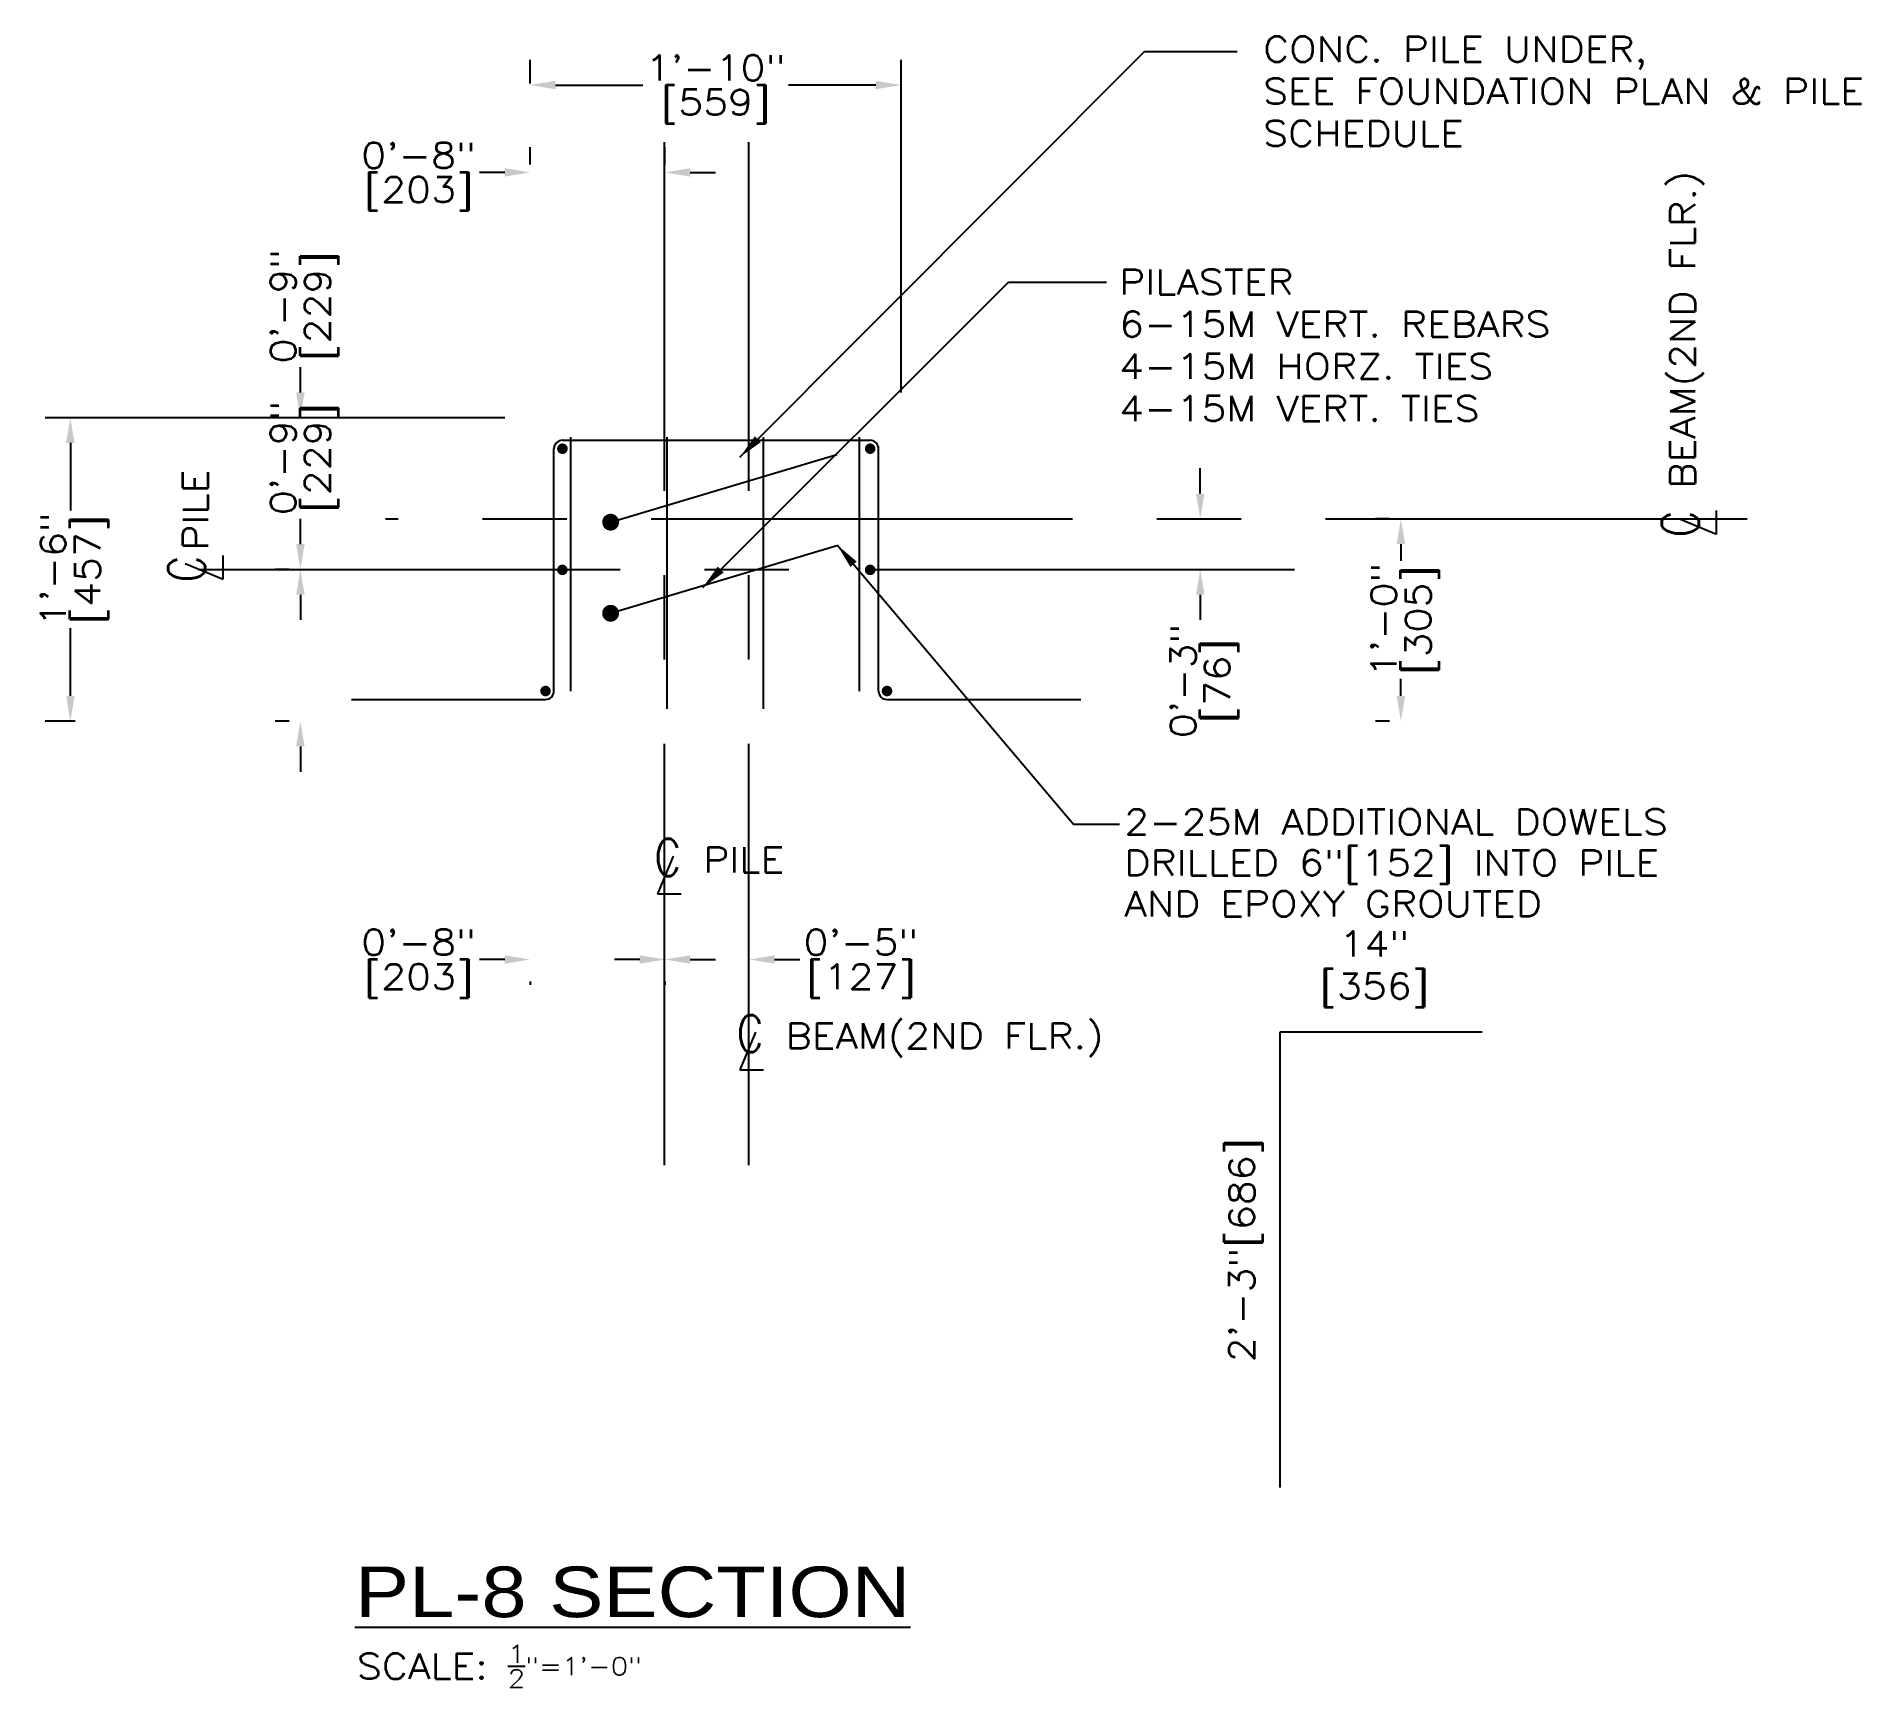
# Model space of a CAD drawing. Header units: inches. Extents: x -229 to 9761, y -1201 to 3580.
# Drawn here: x 308.7 to 416.9, y -1125.1 to -1027.2 of the extents above; entities that cross this region are included whole.
import ezdxf

# ---------------------------------------------------------------- set-up
doc = ezdxf.new("R2010")
doc.units = ezdxf.units.IN
doc.header["$MEASUREMENT"] = 0
doc.linetypes.add('CENTER', pattern=[2, 1.25, -0.25, 0.25, -0.25])
doc.layers.get('DEFPOINTS').update_dxf_attribs({"linetype": 'CONTINUOUS'})
for name, color, linetype in [('Dimension', 5, 'CONTINUOUS'), ('Foundation_Details_CL', 150, 'CENTER'), ('Foundation_Details_Reinf', 131, 'CONTINUOUS'), ('Structural_Section_Dim', 5, 'CONTINUOUS'), ('Structural_Section_Text', 5, 'CONTINUOUS'), ('TEXT', 4, 'CONTINUOUS')]:
    doc.layers.add(name, color=color, linetype=linetype)
doc.styles.add('ROMANS', font='ROMANS.SHX', dxfattribs={"width": 0.8})
doc.styles.add('ROMANS-115', font='romans.shx', dxfattribs={"width": 1.15})
doc.styles.add('SANS-115', font='sanss___.ttf', dxfattribs={"width": 1.15})
doc.dimstyles.new('112-ROMANS-115-MS', dxfattribs={"dimscale": 0, "dimtxt": 1.5, "dimasz": 1.5, "dimexe": 1.5, "dimexo": 1.5, "dimgap": 0.125, "dimtad": 0, "dimdec": 4, "dimzin": 1, "dimdsep": 46, "dimlunit": 4, "dimtxsty": 'ROMANS-115', "dimcen": 0.125, "dimclrd": 256, "dimclre": 256, "dimclrt": 256, "dimadec": 0, "dimazin": 0, "dimtfac": 1, "dimtdec": 4, "dimtofl": 0, "dimtmove": 0, "dimatfit": 0, "dimfxl": 1, "dimtfillclr": 256, "dimfrac": 2, "dimtolj": 1, "dimtzin": 0, "dimarcsym": 0})
doc.dimstyles.new('12-ROMANS-115-PS', dxfattribs={"dimscale": 0, "dimtxt": 0.0625, "dimasz": 0.0625, "dimexe": 0.0625, "dimexo": 0.03125, "dimgap": 0.03125, "dimtad": 1, "dimdec": 3, "dimlfac": 24, "dimzin": 1, "dimdsep": 46, "dimlunit": 4, "dimtxsty": 'ROMANS-115', "dimcen": 0.125, "dimclrd": 256, "dimclre": 256, "dimclrt": 256, "dimadec": 0, "dimazin": 0, "dimtfac": 1, "dimtdec": 3, "dimtofl": 0, "dimtmove": 0, "dimatfit": 0, "dimfxl": 1, "dimfrac": 2, "dimtolj": 1, "dimtzin": 0, "dimarcsym": 0})

msp = doc.modelspace()

# ---------------------------------------------------------------- texts
at = {"layer": 'Structural_Section_Dim', "ltscale": 15, "style": 'ROMANS-115', "width": 1.15}
for s, p in [('2-25M ADDITIONAL DOWELS', (373.184477, -1074.508144)), ('DRILLED 6"[152] INTO PILE', (373.184477, -1076.936715)), ('AND EPOXY GROUTED', (373.184477, -1079.365287))]:
    msp.add_text(s, height=1.5, dxfattribs=at).set_placement(p)
at = {"layer": 'Structural_Section_Dim', "char_height": 1.5, "attachment_point": 1, "style": 'ROMANS-115'}
for s, insert in [('\\A1;CONC. PILE UNDER,\\PSEE FOUNDATION PLAN & PILE\\PSCHEDULE', (381.414853, -1027.168034)), (' 14"\\P[356]', (384.759894, -1080.244004))]:
    msp.add_mtext(s, dxfattribs=dict(at, insert=insert))
at = {"layer": 'Structural_Section_Dim', "insert": (379.402657, -1105.813018), "char_height": 1.5, "attachment_point": 1, "rotation": 90, "style": 'ROMANS-115'}
msp.add_mtext('2\'-3"[686]', dxfattribs=at)
at = {"layer": 'Structural_Section_Text', "style": 'ROMANS-115', "width": 1.15}
for s, p in [('BEAM(2ND FLR.)', (407.047069, -1053.977929)), ('PILE', (318.854171, -1057.665772))]:
    msp.add_text(s, height=1.5, rotation=90, dxfattribs=at).set_placement(p)
at = {"layer": 'Structural_Section_Text', "width": 1.15}
for s, height, style, p in [('PILE', 1.5, 'ROMANS-115', (348.212986, -1076.761261)), ('BEAM(2ND FLR.)', 1.5, 'ROMANS-115', (353.100456, -1087.204625)), ('%%UPL-8 SECTION', 3, 'SANS-115', (327.565478, -1120.932016))]:
    msp.add_text(s, height=height, dxfattribs=dict(at, style=style)).set_placement(p)
at = {"layer": 'Structural_Section_Text', "char_height": 1.5, "attachment_point": 1, "style": 'ROMANS-115'}
for s, insert in [('PILASTER\\P6-15M VERT. REBARS\\P4-15M HORZ. TIES\\P4-15M VERT. TIES', (372.878657, -1040.98264)), ('\\A1;SCALE: \\H0.7x;\\S1/2;"=1\'-0"', (327.680657, -1122.585448))]:
    msp.add_mtext(s, dxfattribs=dict(at, insert=insert))

# ---------------------------------------------------------------- blocks, each defined once
blk = doc.blocks.new('*D98')
at = {"layer": 'DEFPOINTS', "color": 0, "ltscale": 2}
for p in [(310.69, -1049.78), (337.95, -1049.78), (312.47, -1067.78)]:
    blk.add_point(p, dxfattribs=at)
at = {"layer": 'Structural_Section_Dim', "lineweight": -2, "ltscale": 2}
for p, q in [((336.45, -1049.78), (309.19, -1049.78)), ((310.69, -1051.28), (310.69, -1055.28)), ((310.69, -1066.28), (310.69, -1062.27)), ((310.97, -1067.78), (309.19, -1067.78))]:
    blk.add_line(p, q, dxfattribs=at)
at = {"layer": 'Structural_Section_Dim', "ltscale": 2}
for points in [[(310.44, -1051.28), (310.94, -1051.28), (310.69, -1049.78)], [(310.44, -1066.28), (310.94, -1066.28), (310.69, -1067.78)]]:
    blk.add_solid(points, dxfattribs=at)
at = {"layer": 'Structural_Section_Dim', "ltscale": 2, "char_height": 1.5, "attachment_point": 5, "rotation": 90, "style": 'ROMANS-115'}
for s, insert in [('\\A1;1\'-6"', (309.67, -1058.78)), ('\\A1;[457]', (311.95, -1058.78))]:
    blk.add_mtext(s, dxfattribs=dict(at, insert=insert))
blk = doc.blocks.new('*D99')
at = {"layer": 'DEFPOINTS', "color": 0, "ltscale": 2}
for p in [(359.95, -1030.05), (337.95, -1031.46), (359.95, -1049.78)]:
    blk.add_point(p, dxfattribs=at)
at = {"layer": 'Structural_Section_Dim', "lineweight": -2, "ltscale": 2}
for p, q in [((337.95, -1029.96), (337.95, -1028.55)), ((359.95, -1048.28), (359.95, -1028.55)), ((339.45, -1030.05), (344.64, -1030.05)), ((358.45, -1030.05), (353.27, -1030.05))]:
    blk.add_line(p, q, dxfattribs=at)
at = {"layer": 'Structural_Section_Dim', "ltscale": 2}
for points in [[(339.45, -1029.8), (339.45, -1030.3), (337.95, -1030.05)], [(358.45, -1029.8), (358.45, -1030.3), (359.95, -1030.05)]]:
    blk.add_solid(points, dxfattribs=at)
at = {"layer": 'Structural_Section_Dim', "ltscale": 2, "char_height": 1.5, "attachment_point": 5, "style": 'ROMANS-115'}
for s, insert in [('\\A1;1\'-10"', (348.95, -1029.03)), ('\\A1;[559]', (348.95, -1031.32))]:
    blk.add_mtext(s, dxfattribs=dict(at, insert=insert))
blk = doc.blocks.new('*D100')
at = {"layer": 'DEFPOINTS', "color": 0, "ltscale": 2}
for p in [(337.95, -1035.23), (337.95, -1036.27), (345.95, -1036.27)]:
    blk.add_point(p, dxfattribs=at)
at = {"layer": 'Structural_Section_Dim', "lineweight": -2, "ltscale": 2}
for p, q in [((337.95, -1034.77), (337.95, -1033.73)), ((345.95, -1034.77), (345.95, -1033.73)), ((336.45, -1035.23), (334.95, -1035.23)), ((347.45, -1035.23), (348.95, -1035.23))]:
    blk.add_line(p, q, dxfattribs=at)
at = {"layer": 'Structural_Section_Dim', "ltscale": 2}
for points in [[(336.45, -1034.98), (336.45, -1035.48), (337.95, -1035.23)], [(347.45, -1034.98), (347.45, -1035.48), (345.95, -1035.23)]]:
    blk.add_solid(points, dxfattribs=at)
at = {"layer": 'Structural_Section_Dim', "ltscale": 2, "char_height": 1.5, "attachment_point": 5, "style": 'ROMANS-115'}
for s, insert in [('\\A1;0\'-8"', (331.34, -1034.22)), ('\\A1;[203]', (331.34, -1036.5))]:
    blk.add_mtext(s, dxfattribs=dict(at, insert=insert))
blk = doc.blocks.new('CLMARK')
at = {"layer": 'TEXT'}
for p, q in [((1.52, 4.57), (-3.55, -7.61)), ((-3.55, -7.61), (4.06, -7.61))]:
    blk.add_line(p, q, dxfattribs=at)
at = {"layer": 'TEXT', "style": 'ROMANS', "width": 0.8}
blk.add_text('C', height=12, dxfattribs=at).set_placement((-4.59, -1.9))
blk = doc.blocks.new('*D101')
at = {"layer": 'DEFPOINTS', "color": 0, "ltscale": 2}
for p in [(324.33, -1058.78), (325.16, -1058.78), (325.16, -1067.78)]:
    blk.add_point(p, dxfattribs=at)
at = {"layer": 'Structural_Section_Dim', "lineweight": -2, "ltscale": 2}
for p, q in [((324.33, -1057.28), (324.33, -1055.78)), ((323.66, -1058.78), (322.83, -1058.78)), ((323.66, -1067.78), (322.83, -1067.78)), ((324.33, -1069.28), (324.33, -1070.78))]:
    blk.add_line(p, q, dxfattribs=at)
at = {"layer": 'Structural_Section_Dim', "ltscale": 2}
for points in [[(324.08, -1057.28), (324.58, -1057.28), (324.33, -1058.78)], [(324.08, -1069.28), (324.58, -1069.28), (324.33, -1067.78)]]:
    blk.add_solid(points, dxfattribs=at)
at = {"layer": 'Structural_Section_Dim', "ltscale": 2, "char_height": 1.5, "attachment_point": 5, "rotation": 90, "style": 'ROMANS-115'}
for s, insert in [('\\A1;0\'-9"', (323.31, -1052.16)), ('\\A1;[229]', (325.6, -1052.16))]:
    blk.add_mtext(s, dxfattribs=dict(at, insert=insert))
blk = doc.blocks.new('*D102')
at = {"layer": 'DEFPOINTS', "color": 0, "ltscale": 2}
for p in [(324.33, -1049.78), (325.16, -1049.78), (325.16, -1058.78)]:
    blk.add_point(p, dxfattribs=at)
at = {"layer": 'Structural_Section_Dim', "lineweight": -2, "ltscale": 2}
for p, q in [((324.33, -1048.28), (324.33, -1046.78)), ((323.66, -1049.78), (322.83, -1049.78)), ((323.66, -1058.78), (322.83, -1058.78)), ((324.33, -1060.28), (324.33, -1061.78))]:
    blk.add_line(p, q, dxfattribs=at)
at = {"layer": 'Structural_Section_Dim', "ltscale": 2}
for points in [[(324.08, -1048.28), (324.58, -1048.28), (324.33, -1049.78)], [(324.08, -1060.28), (324.58, -1060.28), (324.33, -1058.78)]]:
    blk.add_solid(points, dxfattribs=at)
at = {"layer": 'Structural_Section_Dim', "ltscale": 2, "char_height": 1.5, "attachment_point": 5, "rotation": 90, "style": 'ROMANS-115'}
for s, insert in [('\\A1;0\'-9"', (323.31, -1043.16)), ('\\A1;[229]', (325.6, -1043.16))]:
    blk.add_mtext(s, dxfattribs=dict(at, insert=insert))
blk = doc.blocks.new('*D103')
at = {"layer": 'DEFPOINTS', "color": 0, "ltscale": 2}
for p in [(337.95, -1081.73), (337.95, -1081.92), (345.95, -1081.73)]:
    blk.add_point(p, dxfattribs=at)
at = {"layer": 'Structural_Section_Dim', "lineweight": -2, "ltscale": 2}
for p, q in [((336.45, -1081.92), (334.95, -1081.92)), ((347.45, -1081.92), (348.95, -1081.92)), ((337.95, -1083.23), (337.95, -1083.42)), ((345.95, -1083.23), (345.95, -1083.42))]:
    blk.add_line(p, q, dxfattribs=at)
at = {"layer": 'Structural_Section_Dim', "ltscale": 2}
for points in [[(336.45, -1081.67), (336.45, -1082.17), (337.95, -1081.92)], [(347.45, -1081.67), (347.45, -1082.17), (345.95, -1081.92)]]:
    blk.add_solid(points, dxfattribs=at)
at = {"layer": 'Structural_Section_Dim', "ltscale": 2, "char_height": 1.5, "attachment_point": 5, "style": 'ROMANS-115'}
for s, insert in [('\\A1;0\'-8"', (331.34, -1080.9)), ('\\A1;[203]', (331.34, -1083.19))]:
    blk.add_mtext(s, dxfattribs=dict(at, insert=insert))
blk = doc.blocks.new('*D104')
at = {"layer": 'DEFPOINTS', "color": 0, "ltscale": 2}
for p in [(345.95, -1081.92), (350.95, -1081.92), (350.95, -1081.92)]:
    blk.add_point(p, dxfattribs=at)
at = {"layer": 'Structural_Section_Dim', "lineweight": -2, "ltscale": 2}
for p, q in [((344.45, -1081.92), (342.95, -1081.92)), ((352.45, -1081.92), (353.95, -1081.92))]:
    blk.add_line(p, q, dxfattribs=at)
at = {"layer": 'Structural_Section_Dim', "ltscale": 2}
for points in [[(344.45, -1081.67), (344.45, -1082.17), (345.95, -1081.92)], [(352.45, -1081.67), (352.45, -1082.17), (350.95, -1081.92)]]:
    blk.add_solid(points, dxfattribs=at)
at = {"layer": 'Structural_Section_Dim', "ltscale": 2, "char_height": 1.5, "attachment_point": 5, "style": 'ROMANS-115'}
for s, insert in [('\\A1;0\'-5"', (357.57, -1080.9)), ('\\A1;[127]', (357.57, -1083.19))]:
    blk.add_mtext(s, dxfattribs=dict(at, insert=insert))
blk = doc.blocks.new('*D105')
at = {"layer": 'DEFPOINTS', "color": 0, "ltscale": 2}
for p in [(389.59, -1055.78), (390.42, -1055.78), (390.42, -1067.78)]:
    blk.add_point(p, dxfattribs=at)
at = {"layer": 'Structural_Section_Dim', "lineweight": -2, "ltscale": 2}
for p, q in [((388.92, -1055.78), (388.09, -1055.78)), ((389.59, -1057.28), (389.59, -1058.28)), ((389.59, -1066.28), (389.59, -1065.27)), ((388.92, -1067.78), (388.09, -1067.78))]:
    blk.add_line(p, q, dxfattribs=at)
at = {"layer": 'Structural_Section_Dim', "ltscale": 2}
for points in [[(389.34, -1057.28), (389.84, -1057.28), (389.59, -1055.78)], [(389.34, -1066.28), (389.84, -1066.28), (389.59, -1067.78)]]:
    blk.add_solid(points, dxfattribs=at)
at = {"layer": 'Structural_Section_Dim', "ltscale": 2, "char_height": 1.5, "attachment_point": 5, "rotation": 90, "style": 'ROMANS-115'}
for s, insert in [('\\A1;1\'-0"', (388.57, -1061.78)), ('\\A1;[305]', (390.86, -1061.78))]:
    blk.add_mtext(s, dxfattribs=dict(at, insert=insert))
blk = doc.blocks.new('*D106')
at = {"layer": 'DEFPOINTS', "color": 0, "ltscale": 2}
for p in [(377.24, -1055.78), (377.24, -1058.78), (377.69, -1058.78)]:
    blk.add_point(p, dxfattribs=at)
at = {"layer": 'Structural_Section_Dim', "lineweight": -2, "ltscale": 2}
for p, q in [((377.69, -1054.28), (377.69, -1052.78)), ((378.74, -1055.78), (379.19, -1055.78)), ((378.74, -1058.78), (379.19, -1058.78)), ((377.69, -1060.28), (377.69, -1061.78))]:
    blk.add_line(p, q, dxfattribs=at)
at = {"layer": 'Structural_Section_Dim', "ltscale": 2}
for points in [[(377.44, -1054.28), (377.94, -1054.28), (377.69, -1055.78)], [(377.44, -1060.28), (377.94, -1060.28), (377.69, -1058.78)]]:
    blk.add_solid(points, dxfattribs=at)
at = {"layer": 'Structural_Section_Dim', "ltscale": 2, "char_height": 1.5, "attachment_point": 5, "rotation": 90, "style": 'ROMANS-115'}
for s, insert in [('\\A1;0\'-3"', (376.67, -1065.39)), ('\\A1;[76]', (378.95, -1065.39))]:
    blk.add_mtext(s, dxfattribs=dict(at, insert=insert))

# ---------------------------------------------------------------- dimensions: what is measured, and where the dimension line sits
at = {"layer": 'Structural_Section_Dim'}
for base, p1, p2, picture, middle in [((359.95267, -1030.0516), (337.95267, -1031.457554), (359.95267, -1049.777319), '*D99', (348.95267, -1030.0516)), ((337.95267, -1035.233857), (345.95267, -1036.273116), (337.95267, -1036.273116), '*D100', (331.336599, -1035.233857))]:
    dim = msp.add_linear_dim(base=base, p1=p1, p2=p2, dimstyle='112-ROMANS-115-MS', override={"dimscale": 1, "dimpost": '\\X'}, dxfattribs=at)
    dim.commit()
    dim.dimension.update_dxf_attribs({"geometry": picture, "text_midpoint": middle})
for base, p1, p2, picture, middle in [((324.331548, -1049.777319), (325.163422, -1058.777319), (325.163422, -1049.777319), '*D102', (324.331548, -1043.161248)), ((324.331548, -1058.777319), (325.163422, -1067.777319), (325.163422, -1058.777319), '*D101', (324.331548, -1052.161248)), ((310.685091, -1049.777319), (312.473108, -1067.777319), (337.95267, -1049.777319), '*D98', (310.685091, -1058.777319)), ((389.588272, -1055.777319), (390.420145, -1067.777319), (390.420145, -1055.777319), '*D105', (389.588272, -1061.777319))]:
    dim = msp.add_linear_dim(base=base, p1=p1, p2=p2, angle=90, dimstyle='112-ROMANS-115-MS', override={"dimscale": 1, "dimpost": '\\X'}, dxfattribs=at)
    dim.commit()
    dim.dimension.update_dxf_attribs({"geometry": picture, "text_midpoint": middle})
at = {"layer": 'Structural_Section_Dim', "ltscale": 15}
dim = msp.add_linear_dim(base=(377.687053, -1058.777319), p1=(377.241626, -1055.777319), p2=(377.241626, -1058.777319), angle=90, dimstyle='112-ROMANS-115-MS', override={"dimscale": 1, "dimpost": '\\X'}, dxfattribs=at)
dim.commit()
dim.dimension.update_dxf_attribs({"geometry": '*D106', "text_midpoint": (377.687053, -1065.393391)})
for base, p1, p2, picture, middle in [((337.95267, -1081.92078), (345.95267, -1081.728867), (337.95267, -1081.728867), '*D103', (331.336599, -1081.92078)), ((350.95267, -1081.92078), (345.95267, -1081.92078), (350.95267, -1081.92078), '*D104', (357.568742, -1081.92078))]:
    dim = msp.add_linear_dim(base=base, p1=p1, p2=p2, dimstyle='112-ROMANS-115-MS', override={"dimscale": 1, "dimpost": '\\X'}, dxfattribs=at)
    dim.commit()
    dim.dimension.update_dxf_attribs({"geometry": picture, "text_midpoint": middle})

# ---------------------------------------------------------------- linework, layer by layer
at = {"layer": 'Foundation_Details_CL', "ltscale": 20}
for p, q in [((345.929376, -1094.127311), (345.929376, -1033.445977)), ((350.929376, -1094.127311), (350.929376, -1033.445977)), ((410.12296, -1055.808452), (329.378881, -1055.808452)), ((383.28814, -1058.808452), (315.056699, -1058.808452))]:
    msp.add_line(p, q, dxfattribs=at)
at = {"layer": 'Foundation_Details_Reinf'}
for p, q in [((339.366876, -1065.995952), (339.366876, -1051.620952)), ((339.866876, -1051.120952), (358.116876, -1051.120952)), ((340.366876, -1065.995952), (340.366876, -1050.933452)), ((346.07521, -1067.058452), (346.07521, -1050.933452)), ((351.783543, -1067.058452), (351.783543, -1050.933452)), ((357.491876, -1065.995952), (357.491876, -1050.933452)), ((358.616876, -1065.995952), (358.616876, -1051.620952)), ((342.725949, -1055.980025), (356.136055, -1051.958948)), ((342.725949, -1061.3825), (356.136055, -1057.361422)), ((327.366876, -1066.495952), (338.866876, -1066.495952)), ((359.116876, -1066.495952), (370.616876, -1066.495952)), ((382.407607, -1086.239125), (382.407607, -1113.239125)), ((394.407607, -1086.239125), (382.407607, -1086.239125))]:
    msp.add_line(p, q, dxfattribs=at)
for points, const_width in [([(339.710626, -1051.620952, -1), (340.023126, -1051.620952, -1)], 0.3125), ([(358.273126, -1051.620952, 1), (357.960626, -1051.620952, 1)], 0.3125), ([(342.486483, -1056.05183, 1), (342.965415, -1055.90822, 1)], 0.5), ([(339.710626, -1058.808452, -1), (340.023126, -1058.808452, -1)], 0.3125), ([(358.273126, -1058.808452, 1), (357.960626, -1058.808452, 1)], 0.3125), ([(342.486483, -1061.454305, 1), (342.965415, -1061.310695, 1)], 0.5), ([(339.023126, -1065.995952, -1), (338.710626, -1065.995952, -1)], 0.3125), ([(358.960626, -1065.995952, 1), (359.273126, -1065.995952, 1)], 0.3125)]:
    msp.add_lwpolyline(points, format="xyb", close=True, dxfattribs=dict(at, const_width=const_width))
for centre, start, end in [((339.866876, -1051.620952), 90, 180), ((358.116876, -1051.620952), 0, 90), ((338.866876, -1065.995952), 270, 0), ((359.116876, -1065.995952), 180, 270)]:
    msp.add_arc(centre, 0.5, start, end, dxfattribs=at)

# ---------------------------------------------------------------- block references
at = {"layer": 'Dimension', "xscale": 0.1836000000000695, "yscale": 0.1836000000000695, "zscale": 0.1836000000000043, "rotation": 90}
for p in [(406.909724, -1056.031197), (318.344829, -1058.710479)]:
    msp.add_blockref('CLMARK', p, dxfattribs=at)
at = {"layer": 'Dimension', "xscale": 0.1835999999999984, "yscale": 0.1836000000000695, "zscale": 0.1836000000000043}
for p in [(346.159718, -1076.623917), (351.047188, -1087.067281)]:
    msp.add_blockref('CLMARK', p, dxfattribs=at)

msp.set_redraw_order([(e.dxf.handle, doc.entitydb.next_handle()) for e in msp.query("TEXT MTEXT ATTDEF DIMENSION ARC_DIMENSION")])  # texts and dimensions are drawn at this point

# ---------------------------------------------------------------- leaders
at = {"layer": 'Structural_Section_Dim'}
msp.add_leader([(350.39295, -1052.122703), (374.393966, -1028.053861), (379.873035, -1028.053861)], dimstyle='12-ROMANS-115-PS', override={"dimscale": 24, "dimtad": 0, "dimlfac": 0.041667}, dxfattribs=at)
at = {"layer": 'Structural_Section_Dim', "ltscale": 15}
msp.add_leader([(356.159349, -1057.330289), (370.183125, -1073.890354), (372.904791, -1073.890354)], dimstyle='12-ROMANS-115-PS', override={"dimscale": 24, "dimtad": 0, "dimlfac": 0.041667}, dxfattribs=at)
at = {"layer": 'Structural_Section_Text', "annotation_type": 0, "has_hookline": 1, "hookline_direction": 0, "text_width": 28.667857}
msp.add_leader([(348.195046, -1059.8501), (366.316471, -1041.73264), (372.128657, -1041.73264)], dimstyle='12-ROMANS-115-PS', override={"dimscale": 24, "dimtad": 0, "dimlfac": 0.041667, "dimse1": 1}, dxfattribs=at)

doc.saveas('drawing.dxf')
